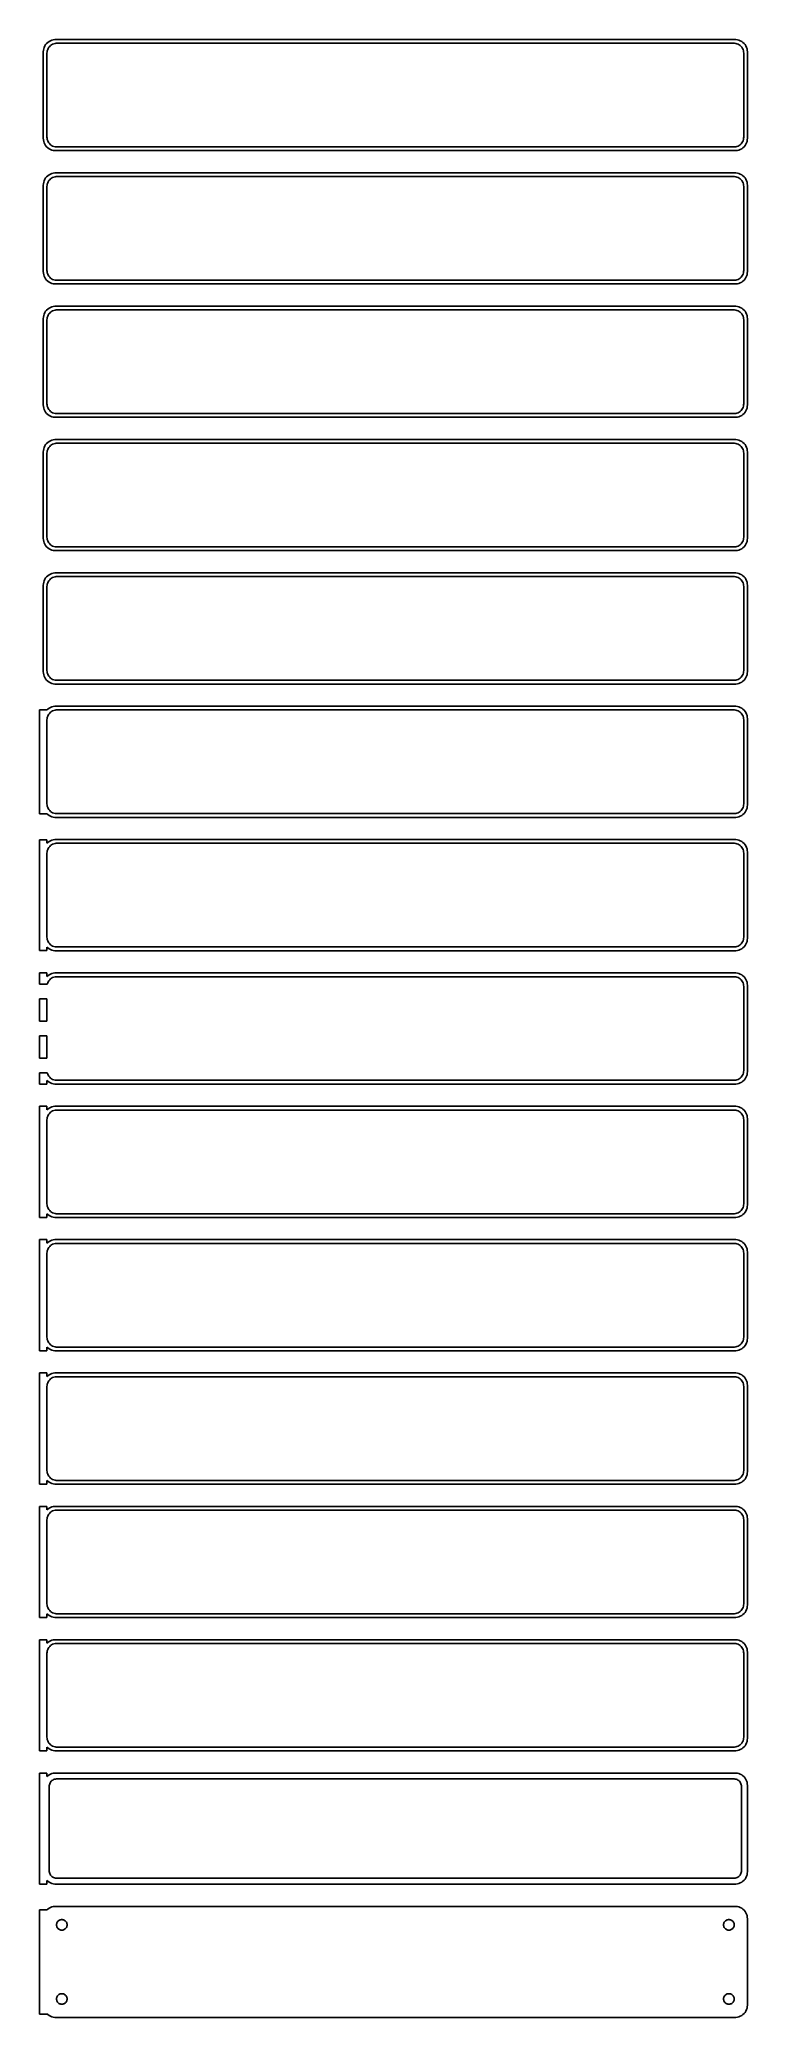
# Model space of a CAD drawing. Header units: metres. Extents: x -144 to 142, y 788 to 1588.
import ezdxf

# ---------------------------------------------------------------- set-up
doc = ezdxf.new("R2010")
doc.units = ezdxf.units.M

msp = doc.modelspace()

# ---------------------------------------------------------------- linework, layer by layer
for p, q in [((-141.545, 1586.44), (-141.882, 1585.91)), ((-141.145, 1586.92), (-141.545, 1586.44)), ((-140.687, 1587.35), (-141.145, 1586.92)), ((-140.179, 1587.72), (-140.687, 1587.35)), ((-139.629, 1588.02), (-140.179, 1587.72)), ((-139.916, 1585.74), (-139.55, 1586.08)), ((-139.045, 1588.26), (-139.629, 1588.02)), ((-139.55, 1586.08), (-139.143, 1586.38)), ((-139.143, 1586.38), (-138.703, 1586.62)), ((-138.437, 1588.41), (-139.045, 1588.26)), ((-138.703, 1586.62), (-138.236, 1586.8)), ((-137.814, 1588.49), (-138.437, 1588.41)), ((-138.236, 1586.8), (-137.75, 1586.93)), ((137.814, 1588.49), (-137.814, 1588.49)), ((-137.75, 1586.93), (-137.251, 1586.99)), ((-137.251, 1586.99), (137.251, 1586.99)), ((137.251, 1586.99), (137.75, 1586.93)), ((137.75, 1586.93), (138.236, 1586.8)), ((138.437, 1588.41), (137.814, 1588.49)), ((138.236, 1586.8), (138.703, 1586.62)), ((139.045, 1588.26), (138.437, 1588.41)), ((138.703, 1586.62), (139.143, 1586.38)), ((139.629, 1588.02), (139.045, 1588.26)), ((139.143, 1586.38), (139.55, 1586.08)), ((139.55, 1586.08), (139.916, 1585.74)), ((140.179, 1587.72), (139.629, 1588.02)), ((140.687, 1587.35), (140.179, 1587.72)), ((141.145, 1586.92), (140.687, 1587.35)), ((141.545, 1586.44), (141.145, 1586.92)), ((141.882, 1585.91), (141.545, 1586.44)), ((-142.461, 1584.13), (-142.5, 1583.5)), ((-142.5, 1583.5), (-142.5, 1548.5)), ((-142.343, 1584.74), (-142.461, 1584.13)), ((-142.149, 1585.34), (-142.343, 1584.74)), ((-141.882, 1585.91), (-142.149, 1585.34)), ((-141, 1583), (-140.968, 1583.5)), ((-141, 1549), (-141, 1583)), ((-140.968, 1583.5), (-140.874, 1583.99)), ((-140.874, 1583.99), (-140.719, 1584.47)), ((-140.719, 1584.47), (-140.505, 1584.93)), ((-140.505, 1584.93), (-140.236, 1585.35)), ((-140.236, 1585.35), (-139.916, 1585.74)), ((139.916, 1585.74), (140.236, 1585.35)), ((140.236, 1585.35), (140.505, 1584.93)), ((140.505, 1584.93), (140.719, 1584.47)), ((140.719, 1584.47), (140.874, 1583.99)), ((140.874, 1583.99), (140.968, 1583.5)), ((140.968, 1583.5), (141, 1583)), ((141, 1583), (141, 1549)), ((142.149, 1585.34), (141.882, 1585.91)), ((142.343, 1584.74), (142.149, 1585.34)), ((142.461, 1584.13), (142.343, 1584.74)), ((142.5, 1583.5), (142.461, 1584.13)), ((142.5, 1548.5), (142.5, 1583.5)), ((-142.5, 1548.5), (-142.461, 1547.87)), ((-142.461, 1547.87), (-142.343, 1547.26)), ((-142.343, 1547.26), (-142.149, 1546.66)), ((-142.149, 1546.66), (-141.882, 1546.09)), ((-141.882, 1546.09), (-141.545, 1545.56)), ((-140.968, 1548.5), (-141, 1549)), ((-140.874, 1548.01), (-140.968, 1548.5)), ((-140.719, 1547.53), (-140.874, 1548.01)), ((-140.505, 1547.07), (-140.719, 1547.53)), ((-140.236, 1546.65), (-140.505, 1547.07)), ((-139.916, 1546.26), (-140.236, 1546.65)), ((-139.55, 1545.92), (-139.916, 1546.26)), ((-139.143, 1545.62), (-139.55, 1545.92)), ((139.55, 1545.92), (139.143, 1545.62)), ((139.916, 1546.26), (139.55, 1545.92)), ((140.236, 1546.65), (139.916, 1546.26)), ((140.505, 1547.07), (140.236, 1546.65)), ((140.719, 1547.53), (140.505, 1547.07)), ((140.874, 1548.01), (140.719, 1547.53)), ((140.968, 1548.5), (140.874, 1548.01)), ((141, 1549), (140.968, 1548.5)), ((141.545, 1545.56), (141.882, 1546.09)), ((141.882, 1546.09), (142.149, 1546.66)), ((142.149, 1546.66), (142.343, 1547.26)), ((142.343, 1547.26), (142.461, 1547.87)), ((142.461, 1547.87), (142.5, 1548.5)), ((-141.545, 1545.56), (-141.145, 1545.08)), ((-141.145, 1545.08), (-140.687, 1544.65)), ((-140.687, 1544.65), (-140.179, 1544.28)), ((-140.179, 1544.28), (-139.629, 1543.98)), ((-139.629, 1543.98), (-139.045, 1543.74)), ((-138.703, 1545.38), (-139.143, 1545.62)), ((-139.045, 1543.74), (-138.437, 1543.59)), ((-138.236, 1545.2), (-138.703, 1545.38)), ((-138.437, 1543.59), (-137.814, 1543.51)), ((-137.75, 1545.07), (-138.236, 1545.2)), ((-137.814, 1543.51), (137.814, 1543.51)), ((-137.251, 1545.01), (-137.75, 1545.07)), ((137.251, 1545.01), (-137.251, 1545.01)), ((137.75, 1545.07), (137.251, 1545.01)), ((138.236, 1545.2), (137.75, 1545.07)), ((137.814, 1543.51), (138.437, 1543.59)), ((138.703, 1545.38), (138.236, 1545.2)), ((138.437, 1543.59), (139.045, 1543.74)), ((139.143, 1545.62), (138.703, 1545.38)), ((139.045, 1543.74), (139.629, 1543.98)), ((139.629, 1543.98), (140.179, 1544.28)), ((140.179, 1544.28), (140.687, 1544.65)), ((140.687, 1544.65), (141.145, 1545.08)), ((141.145, 1545.08), (141.545, 1545.56)), ((-142.461, 1530.13), (-142.5, 1529.5)), ((-142.343, 1530.74), (-142.461, 1530.13)), ((-142.149, 1531.34), (-142.343, 1530.74)), ((-141.882, 1531.91), (-142.149, 1531.34)), ((-141.545, 1532.44), (-141.882, 1531.91)), ((-141.145, 1532.92), (-141.545, 1532.44)), ((-140.687, 1533.35), (-141.145, 1532.92)), ((-140.968, 1529.5), (-140.874, 1529.99)), ((-140.874, 1529.99), (-140.719, 1530.47)), ((-140.719, 1530.47), (-140.505, 1530.93)), ((-140.179, 1533.72), (-140.687, 1533.35)), ((-140.505, 1530.93), (-140.236, 1531.35)), ((-140.236, 1531.35), (-139.916, 1531.74)), ((-139.629, 1534.02), (-140.179, 1533.72)), ((-139.916, 1531.74), (-139.55, 1532.08)), ((-139.045, 1534.26), (-139.629, 1534.02)), ((-139.55, 1532.08), (-139.143, 1532.38)), ((-139.143, 1532.38), (-138.703, 1532.62)), ((-138.437, 1534.41), (-139.045, 1534.26)), ((-138.703, 1532.62), (-138.236, 1532.8)), ((-137.814, 1534.49), (-138.437, 1534.41)), ((-138.236, 1532.8), (-137.75, 1532.93)), ((137.814, 1534.49), (-137.814, 1534.49)), ((-137.75, 1532.93), (-137.251, 1532.99)), ((-137.251, 1532.99), (137.251, 1532.99)), ((137.251, 1532.99), (137.75, 1532.93)), ((137.75, 1532.93), (138.236, 1532.8)), ((138.437, 1534.41), (137.814, 1534.49)), ((138.236, 1532.8), (138.703, 1532.62)), ((139.045, 1534.26), (138.437, 1534.41)), ((138.703, 1532.62), (139.143, 1532.38)), ((139.629, 1534.02), (139.045, 1534.26)), ((139.143, 1532.38), (139.55, 1532.08)), ((139.55, 1532.08), (139.916, 1531.74)), ((140.179, 1533.72), (139.629, 1534.02)), ((139.916, 1531.74), (140.236, 1531.35)), ((140.687, 1533.35), (140.179, 1533.72)), ((140.236, 1531.35), (140.505, 1530.93)), ((140.505, 1530.93), (140.719, 1530.47)), ((141.145, 1532.92), (140.687, 1533.35)), ((140.719, 1530.47), (140.874, 1529.99)), ((140.874, 1529.99), (140.968, 1529.5)), ((141.545, 1532.44), (141.145, 1532.92)), ((141.882, 1531.91), (141.545, 1532.44)), ((142.149, 1531.34), (141.882, 1531.91)), ((142.343, 1530.74), (142.149, 1531.34)), ((142.461, 1530.13), (142.343, 1530.74)), ((142.5, 1529.5), (142.461, 1530.13)), ((-142.5, 1529.5), (-142.5, 1494.5)), ((-141, 1529), (-140.968, 1529.5)), ((-141, 1495), (-141, 1529)), ((140.968, 1529.5), (141, 1529)), ((141, 1529), (141, 1495)), ((142.5, 1494.5), (142.5, 1529.5)), ((-142.5, 1494.5), (-142.461, 1493.87)), ((-142.461, 1493.87), (-142.343, 1493.26)), ((-142.343, 1493.26), (-142.149, 1492.66)), ((-142.149, 1492.66), (-141.882, 1492.09)), ((-141.882, 1492.09), (-141.545, 1491.56)), ((-141.545, 1491.56), (-141.145, 1491.08)), ((-141.145, 1491.08), (-140.687, 1490.65)), ((-140.968, 1494.5), (-141, 1495)), ((-140.874, 1494.01), (-140.968, 1494.5)), ((-140.719, 1493.53), (-140.874, 1494.01)), ((-140.505, 1493.07), (-140.719, 1493.53)), ((-140.687, 1490.65), (-140.179, 1490.28)), ((-140.236, 1492.65), (-140.505, 1493.07)), ((-139.916, 1492.26), (-140.236, 1492.65)), ((-140.179, 1490.28), (-139.629, 1489.98)), ((-139.55, 1491.92), (-139.916, 1492.26)), ((-139.629, 1489.98), (-139.045, 1489.74)), ((-139.143, 1491.62), (-139.55, 1491.92)), ((-138.703, 1491.38), (-139.143, 1491.62)), ((-138.236, 1491.2), (-138.703, 1491.38)), ((-137.75, 1491.07), (-138.236, 1491.2)), ((-137.251, 1491.01), (-137.75, 1491.07)), ((137.251, 1491.01), (-137.251, 1491.01)), ((137.75, 1491.07), (137.251, 1491.01)), ((138.236, 1491.2), (137.75, 1491.07)), ((138.703, 1491.38), (138.236, 1491.2)), ((139.143, 1491.62), (138.703, 1491.38)), ((139.045, 1489.74), (139.629, 1489.98)), ((139.55, 1491.92), (139.143, 1491.62)), ((139.916, 1492.26), (139.55, 1491.92)), ((139.629, 1489.98), (140.179, 1490.28)), ((140.236, 1492.65), (139.916, 1492.26)), ((140.179, 1490.28), (140.687, 1490.65)), ((140.505, 1493.07), (140.236, 1492.65)), ((140.719, 1493.53), (140.505, 1493.07)), ((140.687, 1490.65), (141.145, 1491.08)), ((140.874, 1494.01), (140.719, 1493.53)), ((140.968, 1494.5), (140.874, 1494.01)), ((141, 1495), (140.968, 1494.5)), ((141.145, 1491.08), (141.545, 1491.56)), ((141.545, 1491.56), (141.882, 1492.09)), ((141.882, 1492.09), (142.149, 1492.66)), ((142.149, 1492.66), (142.343, 1493.26)), ((142.343, 1493.26), (142.461, 1493.87)), ((142.461, 1493.87), (142.5, 1494.5)), ((-139.045, 1489.74), (-138.437, 1489.59)), ((-138.437, 1489.59), (-137.814, 1489.51)), ((-137.814, 1489.51), (137.814, 1489.51)), ((137.814, 1489.51), (138.437, 1489.59)), ((138.437, 1489.59), (139.045, 1489.74)), ((-142.461, 1476.13), (-142.5, 1475.5)), ((-142.5, 1475.5), (-142.5, 1440.5)), ((-142.343, 1476.74), (-142.461, 1476.13)), ((-142.149, 1477.34), (-142.343, 1476.74)), ((-141.882, 1477.91), (-142.149, 1477.34)), ((-141.545, 1478.44), (-141.882, 1477.91)), ((-141.145, 1478.92), (-141.545, 1478.44)), ((-140.687, 1479.35), (-141.145, 1478.92)), ((-141, 1475), (-140.968, 1475.5)), ((-141, 1441), (-141, 1475)), ((-140.968, 1475.5), (-140.874, 1475.99)), ((-140.874, 1475.99), (-140.719, 1476.47)), ((-140.719, 1476.47), (-140.505, 1476.93)), ((-140.179, 1479.72), (-140.687, 1479.35)), ((-140.505, 1476.93), (-140.236, 1477.35)), ((-140.236, 1477.35), (-139.916, 1477.74)), ((-139.629, 1480.02), (-140.179, 1479.72)), ((-139.916, 1477.74), (-139.55, 1478.08)), ((-139.045, 1480.26), (-139.629, 1480.02)), ((-139.55, 1478.08), (-139.143, 1478.38)), ((-139.143, 1478.38), (-138.703, 1478.62)), ((-138.437, 1480.41), (-139.045, 1480.26)), ((-138.703, 1478.62), (-138.236, 1478.8)), ((-137.814, 1480.49), (-138.437, 1480.41)), ((-138.236, 1478.8), (-137.75, 1478.93)), ((137.814, 1480.49), (-137.814, 1480.49)), ((-137.75, 1478.93), (-137.251, 1478.99)), ((-137.251, 1478.99), (137.251, 1478.99)), ((137.251, 1478.99), (137.75, 1478.93)), ((137.75, 1478.93), (138.236, 1478.8)), ((138.437, 1480.41), (137.814, 1480.49)), ((138.236, 1478.8), (138.703, 1478.62)), ((139.045, 1480.26), (138.437, 1480.41)), ((138.703, 1478.62), (139.143, 1478.38)), ((139.629, 1480.02), (139.045, 1480.26)), ((139.143, 1478.38), (139.55, 1478.08)), ((139.55, 1478.08), (139.916, 1477.74)), ((140.179, 1479.72), (139.629, 1480.02)), ((139.916, 1477.74), (140.236, 1477.35)), ((140.687, 1479.35), (140.179, 1479.72)), ((140.236, 1477.35), (140.505, 1476.93)), ((140.505, 1476.93), (140.719, 1476.47)), ((141.145, 1478.92), (140.687, 1479.35)), ((140.719, 1476.47), (140.874, 1475.99)), ((140.874, 1475.99), (140.968, 1475.5)), ((140.968, 1475.5), (141, 1475)), ((141, 1475), (141, 1441)), ((141.545, 1478.44), (141.145, 1478.92)), ((141.882, 1477.91), (141.545, 1478.44)), ((142.149, 1477.34), (141.882, 1477.91)), ((142.343, 1476.74), (142.149, 1477.34)), ((142.461, 1476.13), (142.343, 1476.74)), ((142.5, 1475.5), (142.461, 1476.13)), ((142.5, 1440.5), (142.5, 1475.5)), ((-142.5, 1440.5), (-142.461, 1439.87)), ((-142.461, 1439.87), (-142.343, 1439.26)), ((-142.343, 1439.26), (-142.149, 1438.66)), ((-142.149, 1438.66), (-141.882, 1438.09)), ((-141.882, 1438.09), (-141.545, 1437.56)), ((-141.545, 1437.56), (-141.145, 1437.08)), ((-141.145, 1437.08), (-140.687, 1436.65)), ((-140.968, 1440.5), (-141, 1441)), ((-140.874, 1440.01), (-140.968, 1440.5)), ((-140.719, 1439.53), (-140.874, 1440.01)), ((-140.505, 1439.07), (-140.719, 1439.53)), ((-140.687, 1436.65), (-140.179, 1436.28)), ((-140.236, 1438.65), (-140.505, 1439.07)), ((-139.916, 1438.26), (-140.236, 1438.65)), ((-140.179, 1436.28), (-139.629, 1435.98)), ((-139.55, 1437.92), (-139.916, 1438.26)), ((-139.629, 1435.98), (-139.045, 1435.74)), ((-139.143, 1437.62), (-139.55, 1437.92)), ((-138.703, 1437.38), (-139.143, 1437.62)), ((-139.045, 1435.74), (-138.437, 1435.59)), ((-138.236, 1437.2), (-138.703, 1437.38)), ((-138.437, 1435.59), (-137.814, 1435.51)), ((-137.75, 1437.07), (-138.236, 1437.2)), ((-137.814, 1435.51), (137.814, 1435.51)), ((-137.251, 1437.01), (-137.75, 1437.07)), ((137.251, 1437.01), (-137.251, 1437.01)), ((137.75, 1437.07), (137.251, 1437.01)), ((138.236, 1437.2), (137.75, 1437.07)), ((137.814, 1435.51), (138.437, 1435.59)), ((138.703, 1437.38), (138.236, 1437.2)), ((138.437, 1435.59), (139.045, 1435.74)), ((139.143, 1437.62), (138.703, 1437.38)), ((139.045, 1435.74), (139.629, 1435.98)), ((139.55, 1437.92), (139.143, 1437.62)), ((139.916, 1438.26), (139.55, 1437.92)), ((139.629, 1435.98), (140.179, 1436.28)), ((140.236, 1438.65), (139.916, 1438.26)), ((140.179, 1436.28), (140.687, 1436.65)), ((140.505, 1439.07), (140.236, 1438.65)), ((140.719, 1439.53), (140.505, 1439.07)), ((140.687, 1436.65), (141.145, 1437.08)), ((140.874, 1440.01), (140.719, 1439.53)), ((140.968, 1440.5), (140.874, 1440.01)), ((141, 1441), (140.968, 1440.5)), ((141.145, 1437.08), (141.545, 1437.56)), ((141.545, 1437.56), (141.882, 1438.09)), ((141.882, 1438.09), (142.149, 1438.66)), ((142.149, 1438.66), (142.343, 1439.26)), ((142.343, 1439.26), (142.461, 1439.87)), ((142.461, 1439.87), (142.5, 1440.5)), ((-139.629, 1426.02), (-140.179, 1425.72)), ((-139.045, 1426.26), (-139.629, 1426.02)), ((-138.437, 1426.41), (-139.045, 1426.26)), ((-137.814, 1426.49), (-138.437, 1426.41)), ((137.814, 1426.49), (-137.814, 1426.49)), ((138.437, 1426.41), (137.814, 1426.49)), ((139.045, 1426.26), (138.437, 1426.41)), ((139.629, 1426.02), (139.045, 1426.26)), ((140.179, 1425.72), (139.629, 1426.02)), ((-142.461, 1422.13), (-142.5, 1421.5)), ((-142.5, 1421.5), (-142.5, 1386.5)), ((-142.343, 1422.74), (-142.461, 1422.13)), ((-142.149, 1423.34), (-142.343, 1422.74)), ((-141.882, 1423.91), (-142.149, 1423.34)), ((-141.545, 1424.44), (-141.882, 1423.91)), ((-141.145, 1424.92), (-141.545, 1424.44)), ((-140.687, 1425.35), (-141.145, 1424.92)), ((-141, 1421), (-140.968, 1421.5)), ((-141, 1387), (-141, 1421)), ((-140.968, 1421.5), (-140.874, 1421.99)), ((-140.874, 1421.99), (-140.719, 1422.47)), ((-140.719, 1422.47), (-140.505, 1422.93)), ((-140.179, 1425.72), (-140.687, 1425.35)), ((-140.505, 1422.93), (-140.236, 1423.35)), ((-140.236, 1423.35), (-139.916, 1423.74)), ((-139.916, 1423.74), (-139.55, 1424.08)), ((-139.55, 1424.08), (-139.143, 1424.38)), ((-139.143, 1424.38), (-138.703, 1424.62)), ((-138.703, 1424.62), (-138.236, 1424.8)), ((-138.236, 1424.8), (-137.75, 1424.93)), ((-137.75, 1424.93), (-137.251, 1424.99)), ((-137.251, 1424.99), (137.251, 1424.99)), ((137.251, 1424.99), (137.75, 1424.93)), ((137.75, 1424.93), (138.236, 1424.8)), ((138.236, 1424.8), (138.703, 1424.62)), ((138.703, 1424.62), (139.143, 1424.38)), ((139.143, 1424.38), (139.55, 1424.08)), ((139.55, 1424.08), (139.916, 1423.74)), ((139.916, 1423.74), (140.236, 1423.35)), ((140.687, 1425.35), (140.179, 1425.72)), ((140.236, 1423.35), (140.505, 1422.93)), ((140.505, 1422.93), (140.719, 1422.47)), ((141.145, 1424.92), (140.687, 1425.35)), ((140.719, 1422.47), (140.874, 1421.99)), ((140.874, 1421.99), (140.968, 1421.5)), ((140.968, 1421.5), (141, 1421)), ((141, 1421), (141, 1387)), ((141.545, 1424.44), (141.145, 1424.92)), ((141.882, 1423.91), (141.545, 1424.44)), ((142.149, 1423.34), (141.882, 1423.91)), ((142.343, 1422.74), (142.149, 1423.34)), ((142.461, 1422.13), (142.343, 1422.74)), ((142.5, 1421.5), (142.461, 1422.13)), ((142.5, 1386.5), (142.5, 1421.5)), ((-142.5, 1386.5), (-142.461, 1385.87)), ((-142.461, 1385.87), (-142.343, 1385.26)), ((-140.968, 1386.5), (-141, 1387)), ((-140.874, 1386.01), (-140.968, 1386.5)), ((-140.719, 1385.53), (-140.874, 1386.01)), ((140.874, 1386.01), (140.719, 1385.53)), ((140.968, 1386.5), (140.874, 1386.01)), ((141, 1387), (140.968, 1386.5)), ((142.343, 1385.26), (142.461, 1385.87)), ((142.461, 1385.87), (142.5, 1386.5)), ((-142.343, 1385.26), (-142.149, 1384.66)), ((-142.149, 1384.66), (-141.882, 1384.09)), ((-141.882, 1384.09), (-141.545, 1383.56)), ((-141.545, 1383.56), (-141.145, 1383.08)), ((-141.145, 1383.08), (-140.687, 1382.65)), ((-140.505, 1385.07), (-140.719, 1385.53)), ((-140.687, 1382.65), (-140.179, 1382.28)), ((-140.236, 1384.65), (-140.505, 1385.07)), ((-139.916, 1384.26), (-140.236, 1384.65)), ((-140.179, 1382.28), (-139.629, 1381.98)), ((-139.55, 1383.92), (-139.916, 1384.26)), ((-139.629, 1381.98), (-139.045, 1381.74)), ((-139.143, 1383.62), (-139.55, 1383.92)), ((-138.703, 1383.38), (-139.143, 1383.62)), ((-139.045, 1381.74), (-138.437, 1381.59)), ((-138.236, 1383.2), (-138.703, 1383.38)), ((-138.437, 1381.59), (-137.814, 1381.51)), ((-137.75, 1383.07), (-138.236, 1383.2)), ((-137.814, 1381.51), (137.814, 1381.51)), ((-137.251, 1383.01), (-137.75, 1383.07)), ((137.251, 1383.01), (-137.251, 1383.01)), ((137.75, 1383.07), (137.251, 1383.01)), ((138.236, 1383.2), (137.75, 1383.07)), ((137.814, 1381.51), (138.437, 1381.59)), ((138.703, 1383.38), (138.236, 1383.2)), ((138.437, 1381.59), (139.045, 1381.74)), ((139.143, 1383.62), (138.703, 1383.38)), ((139.045, 1381.74), (139.629, 1381.98)), ((139.55, 1383.92), (139.143, 1383.62)), ((139.916, 1384.26), (139.55, 1383.92)), ((139.629, 1381.98), (140.179, 1382.28)), ((140.236, 1384.65), (139.916, 1384.26)), ((140.179, 1382.28), (140.687, 1382.65)), ((140.505, 1385.07), (140.236, 1384.65)), ((140.719, 1385.53), (140.505, 1385.07)), ((140.687, 1382.65), (141.145, 1383.08)), ((141.145, 1383.08), (141.545, 1383.56)), ((141.545, 1383.56), (141.882, 1384.09)), ((141.882, 1384.09), (142.149, 1384.66)), ((142.149, 1384.66), (142.343, 1385.26)), ((-141.882, 1369.91), (-142.149, 1369.34)), ((-141.545, 1370.44), (-141.882, 1369.91)), ((-141.145, 1370.92), (-141.545, 1370.44)), ((-140.687, 1371.35), (-141.145, 1370.92)), ((-140.179, 1371.72), (-140.687, 1371.35)), ((-140.236, 1369.35), (-139.916, 1369.74)), ((-139.629, 1372.02), (-140.179, 1371.72)), ((-139.916, 1369.74), (-139.55, 1370.08)), ((-139.045, 1372.26), (-139.629, 1372.02)), ((-139.55, 1370.08), (-139.143, 1370.38)), ((-139.143, 1370.38), (-138.703, 1370.62)), ((-138.437, 1372.41), (-139.045, 1372.26)), ((-138.703, 1370.62), (-138.236, 1370.8)), ((-137.814, 1372.49), (-138.437, 1372.41)), ((-138.236, 1370.8), (-137.75, 1370.93)), ((137.814, 1372.49), (-137.814, 1372.49)), ((-137.75, 1370.93), (-137.251, 1370.99)), ((-137.251, 1370.99), (137.251, 1370.99)), ((137.251, 1370.99), (137.75, 1370.93)), ((137.75, 1370.93), (138.236, 1370.8)), ((138.437, 1372.41), (137.814, 1372.49)), ((138.236, 1370.8), (138.703, 1370.62)), ((139.045, 1372.26), (138.437, 1372.41)), ((138.703, 1370.62), (139.143, 1370.38)), ((139.629, 1372.02), (139.045, 1372.26)), ((139.143, 1370.38), (139.55, 1370.08)), ((139.55, 1370.08), (139.916, 1369.74)), ((140.179, 1371.72), (139.629, 1372.02)), ((139.916, 1369.74), (140.236, 1369.35)), ((140.687, 1371.35), (140.179, 1371.72)), ((141.145, 1370.92), (140.687, 1371.35)), ((141.545, 1370.44), (141.145, 1370.92)), ((141.882, 1369.91), (141.545, 1370.44)), ((142.149, 1369.34), (141.882, 1369.91)), ((-142.461, 1368.13), (-142.5, 1367.5)), ((-142.5, 1367.5), (-142.5, 1332.5)), ((-142.343, 1368.74), (-142.461, 1368.13)), ((-142.149, 1369.34), (-142.343, 1368.74)), ((-141, 1367), (-140.968, 1367.5)), ((-141, 1333), (-141, 1367)), ((-140.968, 1367.5), (-140.874, 1367.99)), ((-140.874, 1367.99), (-140.719, 1368.47)), ((-140.719, 1368.47), (-140.505, 1368.93)), ((-140.505, 1368.93), (-140.236, 1369.35)), ((140.236, 1369.35), (140.505, 1368.93)), ((140.505, 1368.93), (140.719, 1368.47)), ((140.719, 1368.47), (140.874, 1367.99)), ((140.874, 1367.99), (140.968, 1367.5)), ((140.968, 1367.5), (141, 1367)), ((141, 1367), (141, 1333)), ((142.343, 1368.74), (142.149, 1369.34)), ((142.461, 1368.13), (142.343, 1368.74)), ((142.5, 1367.5), (142.461, 1368.13)), ((142.5, 1332.5), (142.5, 1367.5)), ((-142.5, 1332.5), (-142.461, 1331.87)), ((-142.461, 1331.87), (-142.343, 1331.26)), ((-142.343, 1331.26), (-142.149, 1330.66)), ((-142.149, 1330.66), (-141.882, 1330.09)), ((-141.882, 1330.09), (-141.545, 1329.56)), ((-140.968, 1332.5), (-141, 1333)), ((-140.874, 1332.01), (-140.968, 1332.5)), ((-140.719, 1331.53), (-140.874, 1332.01)), ((-140.505, 1331.07), (-140.719, 1331.53)), ((-140.236, 1330.65), (-140.505, 1331.07)), ((-139.916, 1330.26), (-140.236, 1330.65)), ((-139.55, 1329.92), (-139.916, 1330.26)), ((-139.143, 1329.62), (-139.55, 1329.92)), ((139.55, 1329.92), (139.143, 1329.62)), ((139.916, 1330.26), (139.55, 1329.92)), ((140.236, 1330.65), (139.916, 1330.26)), ((140.505, 1331.07), (140.236, 1330.65)), ((140.719, 1331.53), (140.505, 1331.07)), ((140.874, 1332.01), (140.719, 1331.53)), ((140.968, 1332.5), (140.874, 1332.01)), ((141, 1333), (140.968, 1332.5)), ((141.545, 1329.56), (141.882, 1330.09)), ((141.882, 1330.09), (142.149, 1330.66)), ((142.149, 1330.66), (142.343, 1331.26)), ((142.343, 1331.26), (142.461, 1331.87)), ((142.461, 1331.87), (142.5, 1332.5)), ((-141.545, 1329.56), (-141.145, 1329.08)), ((-141.145, 1329.08), (-140.687, 1328.65)), ((-140.687, 1328.65), (-140.179, 1328.28)), ((-140.179, 1328.28), (-139.629, 1327.98)), ((-139.629, 1327.98), (-139.045, 1327.74)), ((-138.703, 1329.38), (-139.143, 1329.62)), ((-139.045, 1327.74), (-138.437, 1327.59)), ((-138.236, 1329.2), (-138.703, 1329.38)), ((-138.437, 1327.59), (-137.814, 1327.51)), ((-137.75, 1329.07), (-138.236, 1329.2)), ((-137.814, 1327.51), (137.814, 1327.51)), ((-137.251, 1329.01), (-137.75, 1329.07)), ((137.251, 1329.01), (-137.251, 1329.01)), ((137.75, 1329.07), (137.251, 1329.01)), ((138.236, 1329.2), (137.75, 1329.07)), ((137.814, 1327.51), (138.437, 1327.59)), ((138.703, 1329.38), (138.236, 1329.2)), ((138.437, 1327.59), (139.045, 1327.74)), ((139.143, 1329.62), (138.703, 1329.38)), ((139.045, 1327.74), (139.629, 1327.98)), ((139.629, 1327.98), (140.179, 1328.28)), ((140.179, 1328.28), (140.687, 1328.65)), ((140.687, 1328.65), (141.145, 1329.08)), ((141.145, 1329.08), (141.545, 1329.56)), ((-141, 1317.06), (-144, 1317.06)), ((-144, 1317.06), (-144, 1274.94)), ((-140.687, 1317.35), (-141, 1317.06)), ((-140.968, 1313.5), (-140.874, 1313.99)), ((-140.874, 1313.99), (-140.719, 1314.47)), ((-140.719, 1314.47), (-140.505, 1314.93)), ((-140.179, 1317.72), (-140.687, 1317.35)), ((-140.505, 1314.93), (-140.236, 1315.35)), ((-140.236, 1315.35), (-139.916, 1315.74)), ((-139.629, 1318.02), (-140.179, 1317.72)), ((-139.916, 1315.74), (-139.55, 1316.08)), ((-139.045, 1318.26), (-139.629, 1318.02)), ((-139.55, 1316.08), (-139.143, 1316.38)), ((-139.143, 1316.38), (-138.703, 1316.62)), ((-138.437, 1318.41), (-139.045, 1318.26)), ((-138.703, 1316.62), (-138.236, 1316.8)), ((-137.814, 1318.49), (-138.437, 1318.41)), ((-138.236, 1316.8), (-137.75, 1316.93)), ((137.814, 1318.49), (-137.814, 1318.49)), ((-137.75, 1316.93), (-137.251, 1316.99)), ((-137.251, 1316.99), (137.251, 1316.99)), ((137.251, 1316.99), (137.75, 1316.93)), ((137.75, 1316.93), (138.236, 1316.8)), ((138.437, 1318.41), (137.814, 1318.49)), ((138.236, 1316.8), (138.703, 1316.62)), ((139.045, 1318.26), (138.437, 1318.41)), ((138.703, 1316.62), (139.143, 1316.38)), ((139.629, 1318.02), (139.045, 1318.26)), ((139.143, 1316.38), (139.55, 1316.08)), ((139.55, 1316.08), (139.916, 1315.74)), ((140.179, 1317.72), (139.629, 1318.02)), ((139.916, 1315.74), (140.236, 1315.35)), ((140.687, 1317.35), (140.179, 1317.72)), ((140.236, 1315.35), (140.505, 1314.93)), ((140.505, 1314.93), (140.719, 1314.47)), ((141.145, 1316.92), (140.687, 1317.35)), ((140.719, 1314.47), (140.874, 1313.99)), ((140.874, 1313.99), (140.968, 1313.5)), ((141.545, 1316.44), (141.145, 1316.92)), ((141.882, 1315.91), (141.545, 1316.44)), ((142.149, 1315.34), (141.882, 1315.91)), ((142.343, 1314.74), (142.149, 1315.34)), ((142.461, 1314.13), (142.343, 1314.74)), ((142.5, 1313.5), (142.461, 1314.13)), ((-141, 1313), (-140.968, 1313.5)), ((-141, 1279), (-141, 1313)), ((140.968, 1313.5), (141, 1313)), ((141, 1313), (141, 1279)), ((142.5, 1278.5), (142.5, 1313.5)), ((-144, 1274.94), (-141, 1274.94)), ((-140.968, 1278.5), (-141, 1279)), ((-141, 1274.94), (-140.687, 1274.65)), ((-140.874, 1278.01), (-140.968, 1278.5)), ((-140.719, 1277.53), (-140.874, 1278.01)), ((-140.505, 1277.07), (-140.719, 1277.53)), ((-140.687, 1274.65), (-140.179, 1274.28)), ((-140.236, 1276.65), (-140.505, 1277.07)), ((-139.916, 1276.26), (-140.236, 1276.65)), ((-140.179, 1274.28), (-139.629, 1273.98)), ((-139.55, 1275.92), (-139.916, 1276.26)), ((-139.629, 1273.98), (-139.045, 1273.74)), ((-139.143, 1275.62), (-139.55, 1275.92)), ((-138.703, 1275.38), (-139.143, 1275.62)), ((-139.045, 1273.74), (-138.437, 1273.59)), ((-138.236, 1275.2), (-138.703, 1275.38)), ((-138.437, 1273.59), (-137.814, 1273.51)), ((-137.75, 1275.07), (-138.236, 1275.2)), ((-137.251, 1275.01), (-137.75, 1275.07)), ((137.251, 1275.01), (-137.251, 1275.01)), ((137.75, 1275.07), (137.251, 1275.01)), ((138.236, 1275.2), (137.75, 1275.07)), ((137.814, 1273.51), (138.437, 1273.59)), ((138.703, 1275.38), (138.236, 1275.2)), ((138.437, 1273.59), (139.045, 1273.74)), ((139.143, 1275.62), (138.703, 1275.38)), ((139.045, 1273.74), (139.629, 1273.98)), ((139.55, 1275.92), (139.143, 1275.62)), ((139.916, 1276.26), (139.55, 1275.92)), ((139.629, 1273.98), (140.179, 1274.28)), ((140.236, 1276.65), (139.916, 1276.26)), ((140.179, 1274.28), (140.687, 1274.65)), ((140.505, 1277.07), (140.236, 1276.65)), ((140.719, 1277.53), (140.505, 1277.07)), ((140.687, 1274.65), (141.145, 1275.08)), ((140.874, 1278.01), (140.719, 1277.53)), ((140.968, 1278.5), (140.874, 1278.01)), ((141, 1279), (140.968, 1278.5)), ((141.145, 1275.08), (141.545, 1275.56)), ((141.545, 1275.56), (141.882, 1276.09)), ((141.882, 1276.09), (142.149, 1276.66)), ((142.149, 1276.66), (142.343, 1277.26)), ((142.343, 1277.26), (142.461, 1277.87)), ((142.461, 1277.87), (142.5, 1278.5)), ((-137.814, 1273.51), (137.814, 1273.51)), ((-141, 1264.47), (-144, 1264.47)), ((-144, 1264.47), (-144, 1219.53)), ((-141, 1263.06), (-141, 1264.47)), ((-140.687, 1263.35), (-141, 1263.06)), ((-141, 1259), (-140.968, 1259.5)), ((-141, 1225), (-141, 1259)), ((-140.968, 1259.5), (-140.874, 1259.99)), ((-140.874, 1259.99), (-140.719, 1260.47)), ((-140.719, 1260.47), (-140.505, 1260.93)), ((-140.179, 1263.72), (-140.687, 1263.35)), ((-140.505, 1260.93), (-140.236, 1261.35)), ((-140.236, 1261.35), (-139.916, 1261.74)), ((-139.629, 1264.02), (-140.179, 1263.72)), ((-139.916, 1261.74), (-139.55, 1262.08)), ((-139.045, 1264.26), (-139.629, 1264.02)), ((-139.55, 1262.08), (-139.143, 1262.38)), ((-139.143, 1262.38), (-138.703, 1262.62)), ((-138.437, 1264.41), (-139.045, 1264.26)), ((-138.703, 1262.62), (-138.236, 1262.8)), ((-137.814, 1264.49), (-138.437, 1264.41)), ((-138.236, 1262.8), (-137.75, 1262.93)), ((137.814, 1264.49), (-137.814, 1264.49)), ((-137.75, 1262.93), (-137.251, 1262.99)), ((-137.251, 1262.99), (137.251, 1262.99)), ((137.251, 1262.99), (137.75, 1262.93)), ((137.75, 1262.93), (138.236, 1262.8)), ((138.437, 1264.41), (137.814, 1264.49)), ((138.236, 1262.8), (138.703, 1262.62)), ((139.045, 1264.26), (138.437, 1264.41)), ((138.703, 1262.62), (139.143, 1262.38)), ((139.629, 1264.02), (139.045, 1264.26)), ((139.143, 1262.38), (139.55, 1262.08)), ((139.55, 1262.08), (139.916, 1261.74)), ((140.179, 1263.72), (139.629, 1264.02)), ((139.916, 1261.74), (140.236, 1261.35)), ((140.687, 1263.35), (140.179, 1263.72)), ((140.236, 1261.35), (140.505, 1260.93)), ((140.505, 1260.93), (140.719, 1260.47)), ((141.145, 1262.92), (140.687, 1263.35)), ((140.719, 1260.47), (140.874, 1259.99)), ((140.874, 1259.99), (140.968, 1259.5)), ((140.968, 1259.5), (141, 1259)), ((141, 1259), (141, 1225)), ((141.545, 1262.44), (141.145, 1262.92)), ((141.882, 1261.91), (141.545, 1262.44)), ((142.149, 1261.34), (141.882, 1261.91)), ((142.343, 1260.74), (142.149, 1261.34)), ((142.461, 1260.13), (142.343, 1260.74)), ((142.5, 1259.5), (142.461, 1260.13)), ((142.5, 1224.5), (142.5, 1259.5)), ((-144, 1219.53), (-141, 1219.53)), ((-140.968, 1224.5), (-141, 1225)), ((-141, 1219.53), (-141, 1220.94)), ((-141, 1220.94), (-140.687, 1220.65)), ((-140.874, 1224.01), (-140.968, 1224.5)), ((-140.719, 1223.53), (-140.874, 1224.01)), ((-140.505, 1223.07), (-140.719, 1223.53)), ((-140.687, 1220.65), (-140.179, 1220.28)), ((-140.236, 1222.65), (-140.505, 1223.07)), ((-139.916, 1222.26), (-140.236, 1222.65)), ((-140.179, 1220.28), (-139.629, 1219.98)), ((-139.55, 1221.92), (-139.916, 1222.26)), ((-139.629, 1219.98), (-139.045, 1219.74)), ((-139.143, 1221.62), (-139.55, 1221.92)), ((-138.703, 1221.38), (-139.143, 1221.62)), ((-139.045, 1219.74), (-138.437, 1219.59)), ((-138.236, 1221.2), (-138.703, 1221.38)), ((-138.437, 1219.59), (-137.814, 1219.51)), ((-137.75, 1221.07), (-138.236, 1221.2)), ((-137.814, 1219.51), (137.814, 1219.51)), ((-137.251, 1221.01), (-137.75, 1221.07)), ((137.251, 1221.01), (-137.251, 1221.01)), ((137.75, 1221.07), (137.251, 1221.01)), ((138.236, 1221.2), (137.75, 1221.07)), ((137.814, 1219.51), (138.437, 1219.59)), ((138.703, 1221.38), (138.236, 1221.2)), ((138.437, 1219.59), (139.045, 1219.74)), ((139.143, 1221.62), (138.703, 1221.38)), ((139.045, 1219.74), (139.629, 1219.98)), ((139.55, 1221.92), (139.143, 1221.62)), ((139.916, 1222.26), (139.55, 1221.92)), ((139.629, 1219.98), (140.179, 1220.28)), ((140.236, 1222.65), (139.916, 1222.26)), ((140.179, 1220.28), (140.687, 1220.65)), ((140.505, 1223.07), (140.236, 1222.65)), ((140.719, 1223.53), (140.505, 1223.07)), ((140.687, 1220.65), (141.145, 1221.08)), ((140.874, 1224.01), (140.719, 1223.53)), ((140.968, 1224.5), (140.874, 1224.01)), ((141, 1225), (140.968, 1224.5)), ((141.145, 1221.08), (141.545, 1221.56)), ((141.545, 1221.56), (141.882, 1222.09)), ((141.882, 1222.09), (142.149, 1222.66)), ((142.149, 1222.66), (142.343, 1223.26)), ((142.343, 1223.26), (142.461, 1223.87)), ((142.461, 1223.87), (142.5, 1224.5)), ((-141, 1210.49), (-144, 1210.49)), ((-144, 1210.49), (-144, 1205.99)), ((-141, 1209.06), (-141, 1210.49)), ((-140.179, 1209.72), (-140.687, 1209.35)), ((-139.629, 1210.02), (-140.179, 1209.72)), ((-139.045, 1210.26), (-139.629, 1210.02)), ((-138.437, 1210.41), (-139.045, 1210.26)), ((-137.814, 1210.49), (-138.437, 1210.41)), ((137.814, 1210.49), (-137.814, 1210.49)), ((138.437, 1210.41), (137.814, 1210.49)), ((139.045, 1210.26), (138.437, 1210.41)), ((139.629, 1210.02), (139.045, 1210.26)), ((140.179, 1209.72), (139.629, 1210.02)), ((140.687, 1209.35), (140.179, 1209.72)), ((-144, 1205.99), (-140.874, 1205.99)), ((-140.687, 1209.35), (-141, 1209.06)), ((-140.874, 1205.99), (-140.719, 1206.47)), ((-140.874, 1205.99), (-140.874, 1205.99)), ((-140.719, 1206.47), (-140.505, 1206.93)), ((-140.505, 1206.93), (-140.236, 1207.35)), ((-140.236, 1207.35), (-139.916, 1207.74)), ((-139.916, 1207.74), (-139.55, 1208.08)), ((-139.55, 1208.08), (-139.143, 1208.38)), ((-139.143, 1208.38), (-138.703, 1208.62)), ((-138.703, 1208.62), (-138.236, 1208.8)), ((-138.236, 1208.8), (-137.75, 1208.93)), ((-137.75, 1208.93), (-137.251, 1208.99)), ((-137.251, 1208.99), (137.251, 1208.99)), ((137.251, 1208.99), (137.75, 1208.93)), ((137.75, 1208.93), (138.236, 1208.8)), ((138.236, 1208.8), (138.703, 1208.62)), ((138.703, 1208.62), (139.143, 1208.38)), ((139.143, 1208.38), (139.55, 1208.08)), ((139.55, 1208.08), (139.916, 1207.74)), ((139.916, 1207.74), (140.236, 1207.35)), ((140.236, 1207.35), (140.505, 1206.93)), ((140.505, 1206.93), (140.719, 1206.47)), ((141.145, 1208.92), (140.687, 1209.35)), ((140.719, 1206.47), (140.874, 1205.99)), ((140.874, 1205.99), (140.968, 1205.5)), ((140.968, 1205.5), (141, 1205)), ((141, 1205), (141, 1171)), ((141.545, 1208.44), (141.145, 1208.92)), ((141.882, 1207.91), (141.545, 1208.44)), ((142.149, 1207.34), (141.882, 1207.91)), ((142.343, 1206.74), (142.149, 1207.34)), ((142.461, 1206.13), (142.343, 1206.74)), ((142.5, 1205.5), (142.461, 1206.13)), ((142.5, 1170.5), (142.5, 1205.5)), ((-141, 1200.01), (-144, 1200.01)), ((-144, 1200.01), (-144, 1190.99)), ((-141, 1190.99), (-141, 1200.01)), ((-144, 1190.99), (-141, 1190.99)), ((-141, 1185.01), (-144, 1185.01)), ((-144, 1185.01), (-144, 1175.99)), ((-141, 1175.99), (-141, 1185.01)), ((-144, 1175.99), (-141, 1175.99)), ((-140.874, 1170.01), (-144, 1170.01)), ((-144, 1170.01), (-144, 1165.51)), ((-140.719, 1169.53), (-140.874, 1170.01)), ((-140.874, 1170.01), (-140.874, 1170.01)), ((-140.505, 1169.07), (-140.719, 1169.53)), ((140.719, 1169.53), (140.505, 1169.07)), ((140.874, 1170.01), (140.719, 1169.53)), ((140.968, 1170.5), (140.874, 1170.01)), ((141, 1171), (140.968, 1170.5)), ((142.343, 1169.26), (142.461, 1169.87)), ((142.461, 1169.87), (142.5, 1170.5)), ((-144, 1165.51), (-141, 1165.51)), ((-141, 1166.94), (-140.687, 1166.65)), ((-141, 1165.51), (-141, 1166.94)), ((-140.687, 1166.65), (-140.179, 1166.28)), ((-140.236, 1168.65), (-140.505, 1169.07)), ((-139.916, 1168.26), (-140.236, 1168.65)), ((-140.179, 1166.28), (-139.629, 1165.98)), ((-139.55, 1167.92), (-139.916, 1168.26)), ((-139.629, 1165.98), (-139.045, 1165.74)), ((-139.143, 1167.62), (-139.55, 1167.92)), ((-138.703, 1167.38), (-139.143, 1167.62)), ((-139.045, 1165.74), (-138.437, 1165.59)), ((-138.236, 1167.2), (-138.703, 1167.38)), ((-138.437, 1165.59), (-137.814, 1165.51)), ((-137.75, 1167.07), (-138.236, 1167.2)), ((-137.814, 1165.51), (137.814, 1165.51)), ((-137.251, 1167.01), (-137.75, 1167.07)), ((137.251, 1167.01), (-137.251, 1167.01)), ((137.75, 1167.07), (137.251, 1167.01)), ((138.236, 1167.2), (137.75, 1167.07)), ((137.814, 1165.51), (138.437, 1165.59)), ((138.703, 1167.38), (138.236, 1167.2)), ((138.437, 1165.59), (139.045, 1165.74)), ((139.143, 1167.62), (138.703, 1167.38)), ((139.045, 1165.74), (139.629, 1165.98)), ((139.55, 1167.92), (139.143, 1167.62)), ((139.916, 1168.26), (139.55, 1167.92)), ((139.629, 1165.98), (140.179, 1166.28)), ((140.236, 1168.65), (139.916, 1168.26)), ((140.179, 1166.28), (140.687, 1166.65)), ((140.505, 1169.07), (140.236, 1168.65)), ((140.687, 1166.65), (141.145, 1167.08)), ((141.145, 1167.08), (141.545, 1167.56)), ((141.545, 1167.56), (141.882, 1168.09)), ((141.882, 1168.09), (142.149, 1168.66)), ((142.149, 1168.66), (142.343, 1169.26)), ((-141, 1156.49), (-144, 1156.49)), ((-144, 1156.49), (-144, 1111.51)), ((-141, 1155.06), (-141, 1156.49)), ((-140.687, 1155.35), (-141, 1155.06)), ((-140.179, 1155.72), (-140.687, 1155.35)), ((-140.236, 1153.35), (-139.916, 1153.74)), ((-139.629, 1156.02), (-140.179, 1155.72)), ((-139.916, 1153.74), (-139.55, 1154.08)), ((-139.045, 1156.26), (-139.629, 1156.02)), ((-139.55, 1154.08), (-139.143, 1154.38)), ((-139.143, 1154.38), (-138.703, 1154.62)), ((-138.437, 1156.41), (-139.045, 1156.26)), ((-138.703, 1154.62), (-138.236, 1154.8)), ((-137.814, 1156.49), (-138.437, 1156.41)), ((-138.236, 1154.8), (-137.75, 1154.93)), ((137.814, 1156.49), (-137.814, 1156.49)), ((-137.75, 1154.93), (-137.251, 1154.99)), ((-137.251, 1154.99), (137.251, 1154.99)), ((137.251, 1154.99), (137.75, 1154.93)), ((137.75, 1154.93), (138.236, 1154.8)), ((138.437, 1156.41), (137.814, 1156.49)), ((138.236, 1154.8), (138.703, 1154.62)), ((139.045, 1156.26), (138.437, 1156.41)), ((138.703, 1154.62), (139.143, 1154.38)), ((139.629, 1156.02), (139.045, 1156.26)), ((139.143, 1154.38), (139.55, 1154.08)), ((139.55, 1154.08), (139.916, 1153.74)), ((140.179, 1155.72), (139.629, 1156.02)), ((139.916, 1153.74), (140.236, 1153.35)), ((140.687, 1155.35), (140.179, 1155.72)), ((141.145, 1154.92), (140.687, 1155.35)), ((141.545, 1154.44), (141.145, 1154.92)), ((141.882, 1153.91), (141.545, 1154.44)), ((142.149, 1153.34), (141.882, 1153.91)), ((-141, 1151), (-140.968, 1151.5)), ((-141, 1117), (-141, 1151)), ((-140.968, 1151.5), (-140.874, 1151.99)), ((-140.874, 1151.99), (-140.719, 1152.47)), ((-140.719, 1152.47), (-140.505, 1152.93)), ((-140.505, 1152.93), (-140.236, 1153.35)), ((140.236, 1153.35), (140.505, 1152.93)), ((140.505, 1152.93), (140.719, 1152.47)), ((140.719, 1152.47), (140.874, 1151.99)), ((140.874, 1151.99), (140.968, 1151.5)), ((140.968, 1151.5), (141, 1151)), ((141, 1151), (141, 1117)), ((142.343, 1152.74), (142.149, 1153.34)), ((142.461, 1152.13), (142.343, 1152.74)), ((142.5, 1151.5), (142.461, 1152.13)), ((142.5, 1116.5), (142.5, 1151.5)), ((-140.968, 1116.5), (-141, 1117)), ((-140.874, 1116.01), (-140.968, 1116.5)), ((-140.719, 1115.53), (-140.874, 1116.01)), ((-140.505, 1115.07), (-140.719, 1115.53)), ((-140.236, 1114.65), (-140.505, 1115.07)), ((-139.916, 1114.26), (-140.236, 1114.65)), ((-139.55, 1113.92), (-139.916, 1114.26)), ((-139.143, 1113.62), (-139.55, 1113.92)), ((-138.703, 1113.38), (-139.143, 1113.62)), ((-138.236, 1113.2), (-138.703, 1113.38)), ((138.703, 1113.38), (138.236, 1113.2)), ((139.143, 1113.62), (138.703, 1113.38)), ((139.55, 1113.92), (139.143, 1113.62)), ((139.916, 1114.26), (139.55, 1113.92)), ((140.236, 1114.65), (139.916, 1114.26)), ((140.505, 1115.07), (140.236, 1114.65)), ((140.719, 1115.53), (140.505, 1115.07)), ((140.874, 1116.01), (140.719, 1115.53)), ((140.968, 1116.5), (140.874, 1116.01)), ((141, 1117), (140.968, 1116.5)), ((141.145, 1113.08), (141.545, 1113.56)), ((141.545, 1113.56), (141.882, 1114.09)), ((141.882, 1114.09), (142.149, 1114.66)), ((142.149, 1114.66), (142.343, 1115.26)), ((142.343, 1115.26), (142.461, 1115.87)), ((142.461, 1115.87), (142.5, 1116.5)), ((-144, 1111.51), (-141, 1111.51)), ((-141, 1112.94), (-140.687, 1112.65)), ((-141, 1111.51), (-141, 1112.94)), ((-140.687, 1112.65), (-140.179, 1112.28)), ((-140.179, 1112.28), (-139.629, 1111.98)), ((-139.629, 1111.98), (-139.045, 1111.74)), ((-139.045, 1111.74), (-138.437, 1111.59)), ((-138.437, 1111.59), (-137.814, 1111.51)), ((-137.75, 1113.07), (-138.236, 1113.2)), ((-137.814, 1111.51), (137.814, 1111.51)), ((-137.251, 1113.01), (-137.75, 1113.07)), ((137.251, 1113.01), (-137.251, 1113.01)), ((137.75, 1113.07), (137.251, 1113.01)), ((138.236, 1113.2), (137.75, 1113.07)), ((137.814, 1111.51), (138.437, 1111.59)), ((138.437, 1111.59), (139.045, 1111.74)), ((139.045, 1111.74), (139.629, 1111.98)), ((139.629, 1111.98), (140.179, 1112.28)), ((140.179, 1112.28), (140.687, 1112.65)), ((140.687, 1112.65), (141.145, 1113.08)), ((-141, 1102.49), (-144, 1102.49)), ((-144, 1102.49), (-144, 1057.51)), ((-141, 1101.06), (-141, 1102.49)), ((-140.687, 1101.35), (-141, 1101.06)), ((-141, 1097), (-140.968, 1097.5)), ((-140.968, 1097.5), (-140.874, 1097.99)), ((-140.874, 1097.99), (-140.719, 1098.47)), ((-140.719, 1098.47), (-140.505, 1098.93)), ((-140.179, 1101.72), (-140.687, 1101.35)), ((-140.505, 1098.93), (-140.236, 1099.35)), ((-140.236, 1099.35), (-139.916, 1099.74)), ((-139.629, 1102.02), (-140.179, 1101.72)), ((-139.916, 1099.74), (-139.55, 1100.08)), ((-139.045, 1102.26), (-139.629, 1102.02)), ((-139.55, 1100.08), (-139.143, 1100.38)), ((-139.143, 1100.38), (-138.703, 1100.62)), ((-138.437, 1102.41), (-139.045, 1102.26)), ((-138.703, 1100.62), (-138.236, 1100.8)), ((-137.814, 1102.49), (-138.437, 1102.41)), ((-138.236, 1100.8), (-137.75, 1100.93)), ((137.814, 1102.49), (-137.814, 1102.49)), ((-137.75, 1100.93), (-137.251, 1100.99)), ((-137.251, 1100.99), (137.251, 1100.99)), ((137.251, 1100.99), (137.75, 1100.93)), ((137.75, 1100.93), (138.236, 1100.8)), ((138.437, 1102.41), (137.814, 1102.49)), ((138.236, 1100.8), (138.703, 1100.62)), ((139.045, 1102.26), (138.437, 1102.41)), ((138.703, 1100.62), (139.143, 1100.38)), ((139.629, 1102.02), (139.045, 1102.26)), ((139.143, 1100.38), (139.55, 1100.08)), ((139.55, 1100.08), (139.916, 1099.74)), ((140.179, 1101.72), (139.629, 1102.02)), ((139.916, 1099.74), (140.236, 1099.35)), ((140.687, 1101.35), (140.179, 1101.72)), ((140.236, 1099.35), (140.505, 1098.93)), ((140.505, 1098.93), (140.719, 1098.47)), ((141.145, 1100.92), (140.687, 1101.35)), ((140.719, 1098.47), (140.874, 1097.99)), ((140.874, 1097.99), (140.968, 1097.5)), ((140.968, 1097.5), (141, 1097)), ((141.545, 1100.44), (141.145, 1100.92)), ((141.882, 1099.91), (141.545, 1100.44)), ((142.149, 1099.34), (141.882, 1099.91)), ((142.343, 1098.74), (142.149, 1099.34)), ((142.461, 1098.13), (142.343, 1098.74)), ((142.5, 1097.5), (142.461, 1098.13)), ((142.5, 1062.5), (142.5, 1097.5)), ((-141, 1063), (-141, 1097)), ((141, 1097), (141, 1063)), ((-144, 1057.51), (-141, 1057.51)), ((-140.968, 1062.5), (-141, 1063)), ((-141, 1058.94), (-140.687, 1058.65)), ((-141, 1057.51), (-141, 1058.94)), ((-140.874, 1062.01), (-140.968, 1062.5)), ((-140.719, 1061.53), (-140.874, 1062.01)), ((-140.505, 1061.07), (-140.719, 1061.53)), ((-140.687, 1058.65), (-140.179, 1058.28)), ((-140.236, 1060.65), (-140.505, 1061.07)), ((-139.916, 1060.26), (-140.236, 1060.65)), ((-140.179, 1058.28), (-139.629, 1057.98)), ((-139.55, 1059.92), (-139.916, 1060.26)), ((-139.629, 1057.98), (-139.045, 1057.74)), ((-139.143, 1059.62), (-139.55, 1059.92)), ((-138.703, 1059.38), (-139.143, 1059.62)), ((-139.045, 1057.74), (-138.437, 1057.59)), ((-138.236, 1059.2), (-138.703, 1059.38)), ((-138.437, 1057.59), (-137.814, 1057.51)), ((-137.75, 1059.07), (-138.236, 1059.2)), ((-137.814, 1057.51), (137.814, 1057.51)), ((-137.251, 1059.01), (-137.75, 1059.07)), ((137.251, 1059.01), (-137.251, 1059.01)), ((137.75, 1059.07), (137.251, 1059.01)), ((138.236, 1059.2), (137.75, 1059.07)), ((137.814, 1057.51), (138.437, 1057.59)), ((138.703, 1059.38), (138.236, 1059.2)), ((138.437, 1057.59), (139.045, 1057.74)), ((139.143, 1059.62), (138.703, 1059.38)), ((139.045, 1057.74), (139.629, 1057.98)), ((139.55, 1059.92), (139.143, 1059.62)), ((139.916, 1060.26), (139.55, 1059.92)), ((139.629, 1057.98), (140.179, 1058.28)), ((140.236, 1060.65), (139.916, 1060.26)), ((140.179, 1058.28), (140.687, 1058.65)), ((140.505, 1061.07), (140.236, 1060.65)), ((140.719, 1061.53), (140.505, 1061.07)), ((140.687, 1058.65), (141.145, 1059.08)), ((140.874, 1062.01), (140.719, 1061.53)), ((140.968, 1062.5), (140.874, 1062.01)), ((141, 1063), (140.968, 1062.5)), ((141.145, 1059.08), (141.545, 1059.56)), ((141.545, 1059.56), (141.882, 1060.09)), ((141.882, 1060.09), (142.149, 1060.66)), ((142.149, 1060.66), (142.343, 1061.26)), ((142.343, 1061.26), (142.461, 1061.87)), ((142.461, 1061.87), (142.5, 1062.5)), ((-141, 1048.49), (-144, 1048.49)), ((-144, 1048.49), (-144, 1003.51)), ((-141, 1047.06), (-141, 1048.49)), ((-140.687, 1047.35), (-141, 1047.06)), ((-141, 1043), (-140.968, 1043.5)), ((-141, 1009), (-141, 1043)), ((-140.968, 1043.5), (-140.874, 1043.99)), ((-140.874, 1043.99), (-140.719, 1044.47)), ((-140.719, 1044.47), (-140.505, 1044.93)), ((-140.179, 1047.72), (-140.687, 1047.35)), ((-140.505, 1044.93), (-140.236, 1045.35)), ((-140.236, 1045.35), (-139.916, 1045.74)), ((-139.629, 1048.02), (-140.179, 1047.72)), ((-139.916, 1045.74), (-139.55, 1046.08)), ((-139.045, 1048.26), (-139.629, 1048.02)), ((-139.55, 1046.08), (-139.143, 1046.38)), ((-139.143, 1046.38), (-138.703, 1046.62)), ((-138.437, 1048.41), (-139.045, 1048.26)), ((-138.703, 1046.62), (-138.236, 1046.8)), ((-137.814, 1048.49), (-138.437, 1048.41)), ((-138.236, 1046.8), (-137.75, 1046.93)), ((137.814, 1048.49), (-137.814, 1048.49)), ((-137.75, 1046.93), (-137.251, 1046.99)), ((-137.251, 1046.99), (137.251, 1046.99)), ((137.251, 1046.99), (137.75, 1046.93)), ((137.75, 1046.93), (138.236, 1046.8)), ((138.437, 1048.41), (137.814, 1048.49)), ((138.236, 1046.8), (138.703, 1046.62)), ((139.045, 1048.26), (138.437, 1048.41)), ((138.703, 1046.62), (139.143, 1046.38)), ((139.629, 1048.02), (139.045, 1048.26)), ((139.143, 1046.38), (139.55, 1046.08)), ((139.55, 1046.08), (139.916, 1045.74)), ((140.179, 1047.72), (139.629, 1048.02)), ((139.916, 1045.74), (140.236, 1045.35)), ((140.687, 1047.35), (140.179, 1047.72)), ((140.236, 1045.35), (140.505, 1044.93)), ((140.505, 1044.93), (140.719, 1044.47)), ((141.145, 1046.92), (140.687, 1047.35)), ((140.719, 1044.47), (140.874, 1043.99)), ((140.874, 1043.99), (140.968, 1043.5)), ((140.968, 1043.5), (141, 1043)), ((141, 1043), (141, 1009)), ((141.545, 1046.44), (141.145, 1046.92)), ((141.882, 1045.91), (141.545, 1046.44)), ((142.149, 1045.34), (141.882, 1045.91)), ((142.343, 1044.74), (142.149, 1045.34)), ((142.461, 1044.13), (142.343, 1044.74)), ((142.5, 1043.5), (142.461, 1044.13)), ((142.5, 1008.5), (142.5, 1043.5)), ((-144, 1003.51), (-141, 1003.51)), ((-140.968, 1008.5), (-141, 1009)), ((-141, 1004.94), (-140.687, 1004.65)), ((-141, 1003.51), (-141, 1004.94)), ((-140.874, 1008.01), (-140.968, 1008.5)), ((-140.719, 1007.53), (-140.874, 1008.01)), ((-140.505, 1007.07), (-140.719, 1007.53)), ((-140.687, 1004.65), (-140.179, 1004.28)), ((-140.236, 1006.65), (-140.505, 1007.07)), ((-139.916, 1006.26), (-140.236, 1006.65)), ((-140.179, 1004.28), (-139.629, 1003.98)), ((-139.55, 1005.92), (-139.916, 1006.26)), ((-139.629, 1003.98), (-139.045, 1003.74)), ((-139.143, 1005.62), (-139.55, 1005.92)), ((-138.703, 1005.38), (-139.143, 1005.62)), ((-139.045, 1003.74), (-138.437, 1003.59)), ((-138.236, 1005.2), (-138.703, 1005.38)), ((-138.437, 1003.59), (-137.814, 1003.51)), ((-137.75, 1005.07), (-138.236, 1005.2)), ((-137.814, 1003.51), (137.814, 1003.51)), ((-137.251, 1005.01), (-137.75, 1005.07)), ((137.251, 1005.01), (-137.251, 1005.01)), ((137.75, 1005.07), (137.251, 1005.01)), ((138.236, 1005.2), (137.75, 1005.07)), ((137.814, 1003.51), (138.437, 1003.59)), ((138.703, 1005.38), (138.236, 1005.2)), ((138.437, 1003.59), (139.045, 1003.74)), ((139.143, 1005.62), (138.703, 1005.38)), ((139.045, 1003.74), (139.629, 1003.98)), ((139.55, 1005.92), (139.143, 1005.62)), ((139.916, 1006.26), (139.55, 1005.92)), ((139.629, 1003.98), (140.179, 1004.28)), ((140.236, 1006.65), (139.916, 1006.26)), ((140.179, 1004.28), (140.687, 1004.65)), ((140.505, 1007.07), (140.236, 1006.65)), ((140.719, 1007.53), (140.505, 1007.07)), ((140.687, 1004.65), (141.145, 1005.08)), ((140.874, 1008.01), (140.719, 1007.53)), ((140.968, 1008.5), (140.874, 1008.01)), ((141, 1009), (140.968, 1008.5)), ((141.145, 1005.08), (141.545, 1005.56)), ((141.545, 1005.56), (141.882, 1006.09)), ((141.882, 1006.09), (142.149, 1006.66)), ((142.149, 1006.66), (142.343, 1007.26)), ((142.343, 1007.26), (142.461, 1007.87)), ((142.461, 1007.87), (142.5, 1008.5)), ((-141, 994.49), (-144, 994.49)), ((-144, 994.49), (-144, 949.51)), ((-141, 993.059), (-141, 994.49)), ((-140.687, 993.353), (-141, 993.059)), ((-140.179, 993.722), (-140.687, 993.353)), ((-139.629, 994.024), (-140.179, 993.722)), ((-139.045, 994.255), (-139.629, 994.024)), ((-138.437, 994.411), (-139.045, 994.255)), ((-137.814, 994.49), (-138.437, 994.411)), ((137.814, 994.49), (-137.814, 994.49)), ((138.437, 994.411), (137.814, 994.49)), ((139.045, 994.255), (138.437, 994.411)), ((139.629, 994.024), (139.045, 994.255)), ((140.179, 993.722), (139.629, 994.024)), ((140.687, 993.353), (140.179, 993.722)), ((141.145, 992.923), (140.687, 993.353)), ((-141, 989), (-140.968, 989.501)), ((-141, 955), (-141, 989)), ((-140.968, 989.501), (-140.874, 989.995)), ((-140.874, 989.995), (-140.719, 990.472)), ((-140.719, 990.472), (-140.505, 990.927)), ((-140.505, 990.927), (-140.236, 991.351)), ((-140.236, 991.351), (-139.916, 991.738)), ((-139.916, 991.738), (-139.55, 992.082)), ((-139.55, 992.082), (-139.143, 992.377)), ((-139.143, 992.377), (-138.703, 992.619)), ((-138.703, 992.619), (-138.236, 992.804)), ((-138.236, 992.804), (-137.75, 992.929)), ((-137.75, 992.929), (-137.251, 992.992)), ((-137.251, 992.992), (137.251, 992.992)), ((137.251, 992.992), (137.75, 992.929)), ((137.75, 992.929), (138.236, 992.804)), ((138.236, 992.804), (138.703, 992.619)), ((138.703, 992.619), (139.143, 992.377)), ((139.143, 992.377), (139.55, 992.082)), ((139.55, 992.082), (139.916, 991.738)), ((139.916, 991.738), (140.236, 991.351)), ((140.236, 991.351), (140.505, 990.927)), ((140.505, 990.927), (140.719, 990.472)), ((140.719, 990.472), (140.874, 989.995)), ((140.874, 989.995), (140.968, 989.501)), ((140.968, 989.501), (141, 989)), ((141, 989), (141, 955)), ((141.545, 992.439), (141.145, 992.923)), ((141.882, 991.909), (141.545, 992.439)), ((142.149, 991.341), (141.882, 991.909)), ((142.343, 990.743), (142.149, 991.341)), ((142.461, 990.127), (142.343, 990.743)), ((142.5, 989.5), (142.461, 990.127)), ((142.5, 954.5), (142.5, 989.5)), ((-140.968, 954.499), (-141, 955)), ((-140.874, 954.005), (-140.968, 954.499)), ((-140.719, 953.528), (-140.874, 954.005)), ((-140.505, 953.073), (-140.719, 953.528)), ((140.719, 953.528), (140.505, 953.073)), ((140.874, 954.005), (140.719, 953.528)), ((140.968, 954.499), (140.874, 954.005)), ((141, 955), (140.968, 954.499)), ((142.149, 952.659), (142.343, 953.257)), ((142.343, 953.257), (142.461, 953.873)), ((142.461, 953.873), (142.5, 954.5)), ((-144, 949.51), (-141, 949.51)), ((-141, 950.941), (-140.687, 950.647)), ((-141, 949.51), (-141, 950.941)), ((-140.687, 950.647), (-140.179, 950.278)), ((-140.236, 952.649), (-140.505, 953.073)), ((-139.916, 952.262), (-140.236, 952.649)), ((-140.179, 950.278), (-139.629, 949.976)), ((-139.55, 951.918), (-139.916, 952.262)), ((-139.629, 949.976), (-139.045, 949.745)), ((-139.143, 951.623), (-139.55, 951.918)), ((-138.703, 951.381), (-139.143, 951.623)), ((-139.045, 949.745), (-138.437, 949.589)), ((-138.236, 951.196), (-138.703, 951.381)), ((-138.437, 949.589), (-137.814, 949.51)), ((-137.75, 951.071), (-138.236, 951.196)), ((-137.814, 949.51), (137.814, 949.51)), ((-137.251, 951.008), (-137.75, 951.071)), ((137.251, 951.008), (-137.251, 951.008)), ((137.75, 951.071), (137.251, 951.008)), ((138.236, 951.196), (137.75, 951.071)), ((137.814, 949.51), (138.437, 949.589)), ((138.703, 951.381), (138.236, 951.196)), ((138.437, 949.589), (139.045, 949.745)), ((139.143, 951.623), (138.703, 951.381)), ((139.045, 949.745), (139.629, 949.976)), ((139.55, 951.918), (139.143, 951.623)), ((139.916, 952.262), (139.55, 951.918)), ((139.629, 949.976), (140.179, 950.278)), ((140.236, 952.649), (139.916, 952.262)), ((140.179, 950.278), (140.687, 950.647)), ((140.505, 953.073), (140.236, 952.649)), ((140.687, 950.647), (141.145, 951.077)), ((141.145, 951.077), (141.545, 951.561)), ((141.545, 951.561), (141.882, 952.091)), ((141.882, 952.091), (142.149, 952.659)), ((-141, 940.49), (-144, 940.49)), ((-144, 940.49), (-144, 895.51)), ((-141, 939.059), (-141, 940.49)), ((-140.687, 939.353), (-141, 939.059)), ((-140.179, 939.722), (-140.687, 939.353)), ((-140.505, 936.927), (-140.236, 937.351)), ((-140.236, 937.351), (-139.916, 937.738)), ((-139.629, 940.024), (-140.179, 939.722)), ((-139.916, 937.738), (-139.55, 938.082)), ((-139.045, 940.255), (-139.629, 940.024)), ((-139.55, 938.082), (-139.143, 938.377)), ((-139.143, 938.377), (-138.703, 938.619)), ((-138.437, 940.411), (-139.045, 940.255)), ((-138.703, 938.619), (-138.236, 938.804)), ((-137.814, 940.49), (-138.437, 940.411)), ((-138.236, 938.804), (-137.75, 938.929)), ((137.814, 940.49), (-137.814, 940.49)), ((-137.75, 938.929), (-137.251, 938.992)), ((-137.251, 938.992), (137.251, 938.992)), ((137.251, 938.992), (137.75, 938.929)), ((137.75, 938.929), (138.236, 938.804)), ((138.437, 940.411), (137.814, 940.49)), ((138.236, 938.804), (138.703, 938.619)), ((139.045, 940.255), (138.437, 940.411)), ((138.703, 938.619), (139.143, 938.377)), ((139.629, 940.024), (139.045, 940.255)), ((139.143, 938.377), (139.55, 938.082)), ((139.55, 938.082), (139.916, 937.738)), ((140.179, 939.722), (139.629, 940.024)), ((139.916, 937.738), (140.236, 937.351)), ((140.687, 939.353), (140.179, 939.722)), ((140.236, 937.351), (140.505, 936.927)), ((141.145, 938.923), (140.687, 939.353)), ((141.545, 938.439), (141.145, 938.923)), ((141.882, 937.909), (141.545, 938.439)), ((142.149, 937.341), (141.882, 937.909)), ((142.343, 936.743), (142.149, 937.341)), ((-141, 935), (-140.968, 935.501)), ((-141, 901), (-141, 935)), ((-140.968, 935.501), (-140.874, 935.995)), ((-140.874, 935.995), (-140.719, 936.472)), ((-140.719, 936.472), (-140.505, 936.927)), ((140.505, 936.927), (140.719, 936.472)), ((140.719, 936.472), (140.874, 935.995)), ((140.874, 935.995), (140.968, 935.501)), ((140.968, 935.501), (141, 935)), ((141, 935), (141, 901)), ((142.461, 936.127), (142.343, 936.743)), ((142.5, 935.5), (142.461, 936.127)), ((142.5, 900.5), (142.5, 935.5)), ((-140.968, 900.499), (-141, 901)), ((-140.874, 900.005), (-140.968, 900.499)), ((-140.719, 899.528), (-140.874, 900.005)), ((-140.505, 899.073), (-140.719, 899.528)), ((-140.236, 898.649), (-140.505, 899.073)), ((-139.916, 898.262), (-140.236, 898.649)), ((-139.55, 897.918), (-139.916, 898.262)), ((-139.143, 897.623), (-139.55, 897.918)), ((-138.703, 897.381), (-139.143, 897.623)), ((-138.236, 897.196), (-138.703, 897.381)), ((-137.75, 897.071), (-138.236, 897.196)), ((138.236, 897.196), (137.75, 897.071)), ((138.703, 897.381), (138.236, 897.196)), ((139.143, 897.623), (138.703, 897.381)), ((139.55, 897.918), (139.143, 897.623)), ((139.916, 898.262), (139.55, 897.918)), ((140.236, 898.649), (139.916, 898.262)), ((140.505, 899.073), (140.236, 898.649)), ((140.719, 899.528), (140.505, 899.073)), ((140.874, 900.005), (140.719, 899.528)), ((140.968, 900.499), (140.874, 900.005)), ((141, 901), (140.968, 900.499)), ((141.145, 897.077), (141.545, 897.561)), ((141.545, 897.561), (141.882, 898.091)), ((141.882, 898.091), (142.149, 898.659)), ((142.149, 898.659), (142.343, 899.257)), ((142.343, 899.257), (142.461, 899.873)), ((142.461, 899.873), (142.5, 900.5)), ((-144, 895.51), (-141, 895.51)), ((-141, 896.941), (-140.687, 896.647)), ((-141, 895.51), (-141, 896.941)), ((-140.687, 896.647), (-140.179, 896.278)), ((-140.179, 896.278), (-139.629, 895.976)), ((-139.629, 895.976), (-139.045, 895.745)), ((-139.045, 895.745), (-138.437, 895.589)), ((-138.437, 895.589), (-137.814, 895.51)), ((-137.814, 895.51), (137.814, 895.51)), ((-137.251, 897.008), (-137.75, 897.071)), ((137.251, 897.008), (-137.251, 897.008)), ((137.75, 897.071), (137.251, 897.008)), ((137.814, 895.51), (138.437, 895.589)), ((138.437, 895.589), (139.045, 895.745)), ((139.045, 895.745), (139.629, 895.976)), ((139.629, 895.976), (140.179, 896.278)), ((140.179, 896.278), (140.687, 896.647)), ((140.687, 896.647), (141.145, 897.077)), ((-141, 886.479), (-144, 886.479)), ((-144, 886.479), (-144, 841.521)), ((-141, 885.059), (-141, 886.479)), ((-140.687, 885.353), (-141, 885.059)), ((-140.179, 885.722), (-140.687, 885.353)), ((-139.629, 886.024), (-140.179, 885.722)), ((-140.113, 881), (-140.088, 881.39)), ((-140.088, 881.39), (-140.015, 881.774)), ((-140.015, 881.774), (-139.894, 882.146)), ((-139.894, 882.146), (-139.728, 882.5)), ((-139.728, 882.5), (-139.518, 882.83)), ((-139.045, 886.255), (-139.629, 886.024)), ((-139.518, 882.83), (-139.269, 883.131)), ((-139.269, 883.131), (-138.984, 883.399)), ((-138.437, 886.411), (-139.045, 886.255)), ((-138.984, 883.399), (-138.668, 883.628)), ((-138.668, 883.628), (-138.325, 883.817)), ((-137.814, 886.49), (-138.437, 886.411)), ((-138.325, 883.817), (-137.962, 883.961)), ((-137.962, 883.961), (-137.583, 884.058)), ((137.814, 886.49), (-137.814, 886.49)), ((-137.583, 884.058), (-137.195, 884.107)), ((-137.195, 884.107), (137.195, 884.107)), ((137.195, 884.107), (137.583, 884.058)), ((137.583, 884.058), (137.962, 883.961)), ((138.437, 886.411), (137.814, 886.49)), ((137.962, 883.961), (138.325, 883.817)), ((138.325, 883.817), (138.668, 883.628)), ((139.045, 886.255), (138.437, 886.411)), ((138.668, 883.628), (138.984, 883.399)), ((138.984, 883.399), (139.269, 883.131)), ((139.629, 886.024), (139.045, 886.255)), ((139.269, 883.131), (139.518, 882.83)), ((139.518, 882.83), (139.728, 882.5)), ((140.179, 885.722), (139.629, 886.024)), ((139.728, 882.5), (139.894, 882.146)), ((139.894, 882.146), (140.015, 881.774)), ((140.015, 881.774), (140.088, 881.39)), ((140.088, 881.39), (140.113, 881)), ((140.687, 885.353), (140.179, 885.722)), ((141.145, 884.923), (140.687, 885.353)), ((141.545, 884.439), (141.145, 884.923)), ((141.882, 883.909), (141.545, 884.439)), ((142.149, 883.341), (141.882, 883.909)), ((142.343, 882.743), (142.149, 883.341)), ((142.461, 882.127), (142.343, 882.743)), ((142.5, 881.5), (142.461, 882.127)), ((142.5, 846.5), (142.5, 881.5)), ((-140.113, 847), (-140.113, 881)), ((140.113, 881), (140.113, 847)), ((-144, 841.521), (-141, 841.521)), ((-141, 841.521), (-141, 842.941)), ((-141, 842.941), (-140.687, 842.647)), ((-140.687, 842.647), (-140.179, 842.278)), ((-140.179, 842.278), (-139.629, 841.976)), ((-140.088, 846.61), (-140.113, 847)), ((-140.015, 846.226), (-140.088, 846.61)), ((-139.894, 845.854), (-140.015, 846.226)), ((-139.728, 845.5), (-139.894, 845.854)), ((-139.518, 845.17), (-139.728, 845.5)), ((-139.629, 841.976), (-139.045, 841.745)), ((-139.269, 844.869), (-139.518, 845.17)), ((-138.984, 844.601), (-139.269, 844.869)), ((-139.045, 841.745), (-138.437, 841.589)), ((-138.668, 844.372), (-138.984, 844.601)), ((-138.325, 844.183), (-138.668, 844.372)), ((-138.437, 841.589), (-137.814, 841.51)), ((-137.962, 844.039), (-138.325, 844.183)), ((-137.583, 843.942), (-137.962, 844.039)), ((-137.814, 841.51), (137.814, 841.51)), ((-137.195, 843.893), (-137.583, 843.942)), ((137.195, 843.893), (-137.195, 843.893)), ((137.583, 843.942), (137.195, 843.893)), ((137.962, 844.039), (137.583, 843.942)), ((137.814, 841.51), (138.437, 841.589)), ((138.325, 844.183), (137.962, 844.039)), ((138.668, 844.372), (138.325, 844.183)), ((138.437, 841.589), (139.045, 841.745)), ((138.984, 844.601), (138.668, 844.372)), ((139.269, 844.869), (138.984, 844.601)), ((139.045, 841.745), (139.629, 841.976)), ((139.518, 845.17), (139.269, 844.869)), ((139.728, 845.5), (139.518, 845.17)), ((139.629, 841.976), (140.179, 842.278)), ((139.894, 845.854), (139.728, 845.5)), ((140.015, 846.226), (139.894, 845.854)), ((140.088, 846.61), (140.015, 846.226)), ((140.113, 847), (140.088, 846.61)), ((140.179, 842.278), (140.687, 842.647)), ((140.687, 842.647), (141.145, 843.077)), ((141.145, 843.077), (141.545, 843.561)), ((141.545, 843.561), (141.882, 844.091)), ((141.882, 844.091), (142.149, 844.659)), ((142.149, 844.659), (142.343, 845.257)), ((142.343, 845.257), (142.461, 845.873)), ((142.461, 845.873), (142.5, 846.5)), ((-141, 831.153), (-144, 831.153)), ((-144, 831.153), (-144, 788.847)), ((-140.687, 831.353), (-141, 831.059)), ((-141, 831.059), (-141, 831.153)), ((-140.179, 831.722), (-140.687, 831.353)), ((-139.629, 832.024), (-140.179, 831.722)), ((-139.045, 832.255), (-139.629, 832.024)), ((-138.437, 832.411), (-139.045, 832.255)), ((-137.814, 832.49), (-138.437, 832.411)), ((137.814, 832.49), (-137.814, 832.49)), ((-137.135, 825), (-137.118, 825.268)), ((-137.118, 825.268), (-137.068, 825.531)), ((-137.068, 825.531), (-136.985, 825.786)), ((-136.985, 825.786), (-136.871, 826.029)), ((-136.871, 826.029), (-136.727, 826.255)), ((-136.727, 826.255), (-136.557, 826.462)), ((-136.557, 826.462), (-136.361, 826.645)), ((-136.361, 826.645), (-136.144, 826.803)), ((-136.144, 826.803), (-135.909, 826.932)), ((-135.909, 826.932), (-135.66, 827.031)), ((-135.66, 827.031), (-135.4, 827.097)), ((-135.4, 827.097), (-135.134, 827.131)), ((-135.134, 827.131), (-134.866, 827.131)), ((-134.866, 827.131), (-134.6, 827.097)), ((-134.6, 827.097), (-134.34, 827.031)), ((-134.34, 827.031), (-134.091, 826.932)), ((-134.091, 826.932), (-133.856, 826.803)), ((-133.856, 826.803), (-133.639, 826.645)), ((-133.639, 826.645), (-133.443, 826.462)), ((-133.443, 826.462), (-133.273, 826.255)), ((-133.273, 826.255), (-133.129, 826.029)), ((-133.129, 826.029), (-133.015, 825.786)), ((-133.015, 825.786), (-132.932, 825.531)), ((-132.932, 825.531), (-132.882, 825.268)), ((-132.882, 825.268), (-132.865, 825)), ((132.865, 825), (132.882, 825.268)), ((132.882, 825.268), (132.932, 825.531)), ((132.932, 825.531), (133.015, 825.786)), ((133.015, 825.786), (133.129, 826.029)), ((133.129, 826.029), (133.273, 826.255)), ((133.273, 826.255), (133.443, 826.462)), ((133.443, 826.462), (133.639, 826.645)), ((133.639, 826.645), (133.856, 826.803)), ((133.856, 826.803), (134.091, 826.932)), ((134.091, 826.932), (134.34, 827.031)), ((134.34, 827.031), (134.6, 827.097)), ((134.6, 827.097), (134.866, 827.131)), ((134.866, 827.131), (135.134, 827.131)), ((135.134, 827.131), (135.4, 827.097)), ((135.4, 827.097), (135.66, 827.031)), ((135.66, 827.031), (135.909, 826.932)), ((135.909, 826.932), (136.144, 826.803)), ((136.144, 826.803), (136.361, 826.645)), ((136.361, 826.645), (136.557, 826.462)), ((136.557, 826.462), (136.727, 826.255)), ((136.727, 826.255), (136.871, 826.029)), ((136.871, 826.029), (136.985, 825.786)), ((136.985, 825.786), (137.068, 825.531)), ((137.068, 825.531), (137.118, 825.268)), ((137.118, 825.268), (137.135, 825)), ((138.437, 832.411), (137.814, 832.49)), ((139.045, 832.255), (138.437, 832.411)), ((139.629, 832.024), (139.045, 832.255)), ((140.179, 831.722), (139.629, 832.024)), ((140.687, 831.353), (140.179, 831.722)), ((141.145, 830.923), (140.687, 831.353)), ((141.545, 830.439), (141.145, 830.923)), ((141.882, 829.909), (141.545, 830.439)), ((142.149, 829.341), (141.882, 829.909)), ((142.343, 828.743), (142.149, 829.341)), ((142.461, 828.127), (142.343, 828.743)), ((142.5, 827.5), (142.461, 828.127)), ((142.5, 792.5), (142.5, 827.5)), ((-137.118, 824.732), (-137.135, 825)), ((-137.068, 824.469), (-137.118, 824.732)), ((-136.985, 824.214), (-137.068, 824.469)), ((-136.871, 823.971), (-136.985, 824.214)), ((-136.727, 823.745), (-136.871, 823.971)), ((-136.557, 823.538), (-136.727, 823.745)), ((-136.361, 823.355), (-136.557, 823.538)), ((-136.144, 823.197), (-136.361, 823.355)), ((-135.909, 823.068), (-136.144, 823.197)), ((-135.66, 822.969), (-135.909, 823.068)), ((-135.4, 822.903), (-135.66, 822.969)), ((-135.134, 822.869), (-135.4, 822.903)), ((-134.866, 822.869), (-135.134, 822.869)), ((-134.6, 822.903), (-134.866, 822.869)), ((-134.34, 822.969), (-134.6, 822.903)), ((-134.091, 823.068), (-134.34, 822.969)), ((-133.856, 823.197), (-134.091, 823.068)), ((-133.639, 823.355), (-133.856, 823.197)), ((-133.443, 823.538), (-133.639, 823.355)), ((-133.273, 823.745), (-133.443, 823.538)), ((-133.129, 823.971), (-133.273, 823.745)), ((-133.015, 824.214), (-133.129, 823.971)), ((-132.932, 824.469), (-133.015, 824.214)), ((-132.882, 824.732), (-132.932, 824.469)), ((-132.865, 825), (-132.882, 824.732)), ((132.882, 824.732), (132.865, 825)), ((132.932, 824.469), (132.882, 824.732)), ((133.015, 824.214), (132.932, 824.469)), ((133.129, 823.971), (133.015, 824.214)), ((133.273, 823.745), (133.129, 823.971)), ((133.443, 823.538), (133.273, 823.745)), ((133.639, 823.355), (133.443, 823.538)), ((133.856, 823.197), (133.639, 823.355)), ((134.091, 823.068), (133.856, 823.197)), ((134.34, 822.969), (134.091, 823.068)), ((134.6, 822.903), (134.34, 822.969)), ((134.866, 822.869), (134.6, 822.903)), ((135.134, 822.869), (134.866, 822.869)), ((135.4, 822.903), (135.134, 822.869)), ((135.66, 822.969), (135.4, 822.903)), ((135.909, 823.068), (135.66, 822.969)), ((136.144, 823.197), (135.909, 823.068)), ((136.361, 823.355), (136.144, 823.197)), ((136.557, 823.538), (136.361, 823.355)), ((136.727, 823.745), (136.557, 823.538)), ((136.871, 823.971), (136.727, 823.745)), ((136.985, 824.214), (136.871, 823.971)), ((137.068, 824.469), (136.985, 824.214)), ((137.118, 824.732), (137.068, 824.469)), ((137.135, 825), (137.118, 824.732)), ((-137.135, 795), (-137.118, 795.268)), ((-137.118, 794.732), (-137.135, 795)), ((-137.118, 795.268), (-137.068, 795.531)), ((-137.068, 794.469), (-137.118, 794.732)), ((-137.068, 795.531), (-136.985, 795.786)), ((-136.985, 794.214), (-137.068, 794.469)), ((-136.985, 795.786), (-136.871, 796.029)), ((-136.871, 793.971), (-136.985, 794.214)), ((-136.871, 796.029), (-136.727, 796.255)), ((-136.727, 793.745), (-136.871, 793.971)), ((-136.727, 796.255), (-136.557, 796.462)), ((-136.557, 793.538), (-136.727, 793.745)), ((-136.557, 796.462), (-136.361, 796.645)), ((-136.361, 793.355), (-136.557, 793.538)), ((-136.361, 796.645), (-136.144, 796.803)), ((-136.144, 793.197), (-136.361, 793.355)), ((-136.144, 796.803), (-135.909, 796.932)), ((-135.909, 793.068), (-136.144, 793.197)), ((-135.909, 796.932), (-135.66, 797.031)), ((-135.66, 792.969), (-135.909, 793.068)), ((-135.66, 797.031), (-135.4, 797.097)), ((-135.4, 797.097), (-135.134, 797.131)), ((-135.134, 797.131), (-134.866, 797.131)), ((-134.866, 797.131), (-134.6, 797.097)), ((-134.6, 797.097), (-134.34, 797.031)), ((-134.34, 797.031), (-134.091, 796.932)), ((-134.091, 793.068), (-134.34, 792.969)), ((-134.091, 796.932), (-133.856, 796.803)), ((-133.856, 793.197), (-134.091, 793.068)), ((-133.856, 796.803), (-133.639, 796.645)), ((-133.639, 793.355), (-133.856, 793.197)), ((-133.639, 796.645), (-133.443, 796.462)), ((-133.443, 793.538), (-133.639, 793.355)), ((-133.443, 796.462), (-133.273, 796.255)), ((-133.273, 793.745), (-133.443, 793.538)), ((-133.273, 796.255), (-133.129, 796.029)), ((-133.129, 793.971), (-133.273, 793.745)), ((-133.129, 796.029), (-133.015, 795.786)), ((-133.015, 794.214), (-133.129, 793.971)), ((-133.015, 795.786), (-132.932, 795.531)), ((-132.932, 794.469), (-133.015, 794.214)), ((-132.932, 795.531), (-132.882, 795.268)), ((-132.882, 794.732), (-132.932, 794.469)), ((-132.882, 795.268), (-132.865, 795)), ((-132.865, 795), (-132.882, 794.732)), ((132.865, 795), (132.882, 795.268)), ((132.882, 794.732), (132.865, 795)), ((132.882, 795.268), (132.932, 795.531)), ((132.932, 794.469), (132.882, 794.732)), ((132.932, 795.531), (133.015, 795.786)), ((133.015, 794.214), (132.932, 794.469)), ((133.015, 795.786), (133.129, 796.029)), ((133.129, 793.971), (133.015, 794.214)), ((133.129, 796.029), (133.273, 796.255)), ((133.273, 793.745), (133.129, 793.971)), ((133.273, 796.255), (133.443, 796.462)), ((133.443, 793.538), (133.273, 793.745)), ((133.443, 796.462), (133.639, 796.645)), ((133.639, 793.355), (133.443, 793.538)), ((133.639, 796.645), (133.856, 796.803)), ((133.856, 793.197), (133.639, 793.355)), ((133.856, 796.803), (134.091, 796.932)), ((134.091, 793.068), (133.856, 793.197)), ((134.091, 796.932), (134.34, 797.031)), ((134.34, 792.969), (134.091, 793.068)), ((134.34, 797.031), (134.6, 797.097)), ((134.6, 797.097), (134.866, 797.131)), ((134.866, 797.131), (135.134, 797.131)), ((135.134, 797.131), (135.4, 797.097)), ((135.4, 797.097), (135.66, 797.031)), ((135.66, 797.031), (135.909, 796.932)), ((135.909, 793.068), (135.66, 792.969)), ((135.909, 796.932), (136.144, 796.803)), ((136.144, 793.197), (135.909, 793.068)), ((136.144, 796.803), (136.361, 796.645)), ((136.361, 793.355), (136.144, 793.197)), ((136.361, 796.645), (136.557, 796.462)), ((136.557, 793.538), (136.361, 793.355)), ((136.557, 796.462), (136.727, 796.255)), ((136.727, 793.745), (136.557, 793.538)), ((136.727, 796.255), (136.871, 796.029)), ((136.871, 793.971), (136.727, 793.745)), ((136.871, 796.029), (136.985, 795.786)), ((136.985, 794.214), (136.871, 793.971)), ((136.985, 795.786), (137.068, 795.531)), ((137.068, 794.469), (136.985, 794.214)), ((137.068, 795.531), (137.118, 795.268)), ((137.118, 794.732), (137.068, 794.469)), ((137.118, 795.268), (137.135, 795)), ((137.135, 795), (137.118, 794.732)), ((-144, 788.847), (-141, 788.847)), ((-141, 788.847), (-141, 788.941)), ((-141, 788.941), (-140.687, 788.647)), ((-140.687, 788.647), (-140.179, 788.278)), ((-140.179, 788.278), (-139.629, 787.976)), ((-139.629, 787.976), (-139.045, 787.745)), ((-139.045, 787.745), (-138.437, 787.589)), ((-138.437, 787.589), (-137.814, 787.51)), ((-137.814, 787.51), (137.814, 787.51)), ((-135.4, 792.903), (-135.66, 792.969)), ((-135.134, 792.869), (-135.4, 792.903)), ((-134.866, 792.869), (-135.134, 792.869)), ((-134.6, 792.903), (-134.866, 792.869)), ((-134.34, 792.969), (-134.6, 792.903)), ((134.6, 792.903), (134.34, 792.969)), ((134.866, 792.869), (134.6, 792.903)), ((135.134, 792.869), (134.866, 792.869)), ((135.4, 792.903), (135.134, 792.869)), ((135.66, 792.969), (135.4, 792.903)), ((137.814, 787.51), (138.437, 787.589)), ((138.437, 787.589), (139.045, 787.745)), ((139.045, 787.745), (139.629, 787.976)), ((139.629, 787.976), (140.179, 788.278)), ((140.179, 788.278), (140.687, 788.647)), ((140.687, 788.647), (141.145, 789.077)), ((141.145, 789.077), (141.545, 789.561)), ((141.545, 789.561), (141.882, 790.091)), ((141.882, 790.091), (142.149, 790.659)), ((142.149, 790.659), (142.343, 791.257)), ((142.343, 791.257), (142.461, 791.873)), ((142.461, 791.873), (142.5, 792.5))]:
    msp.add_line(p, q)

doc.saveas('drawing.dxf')
